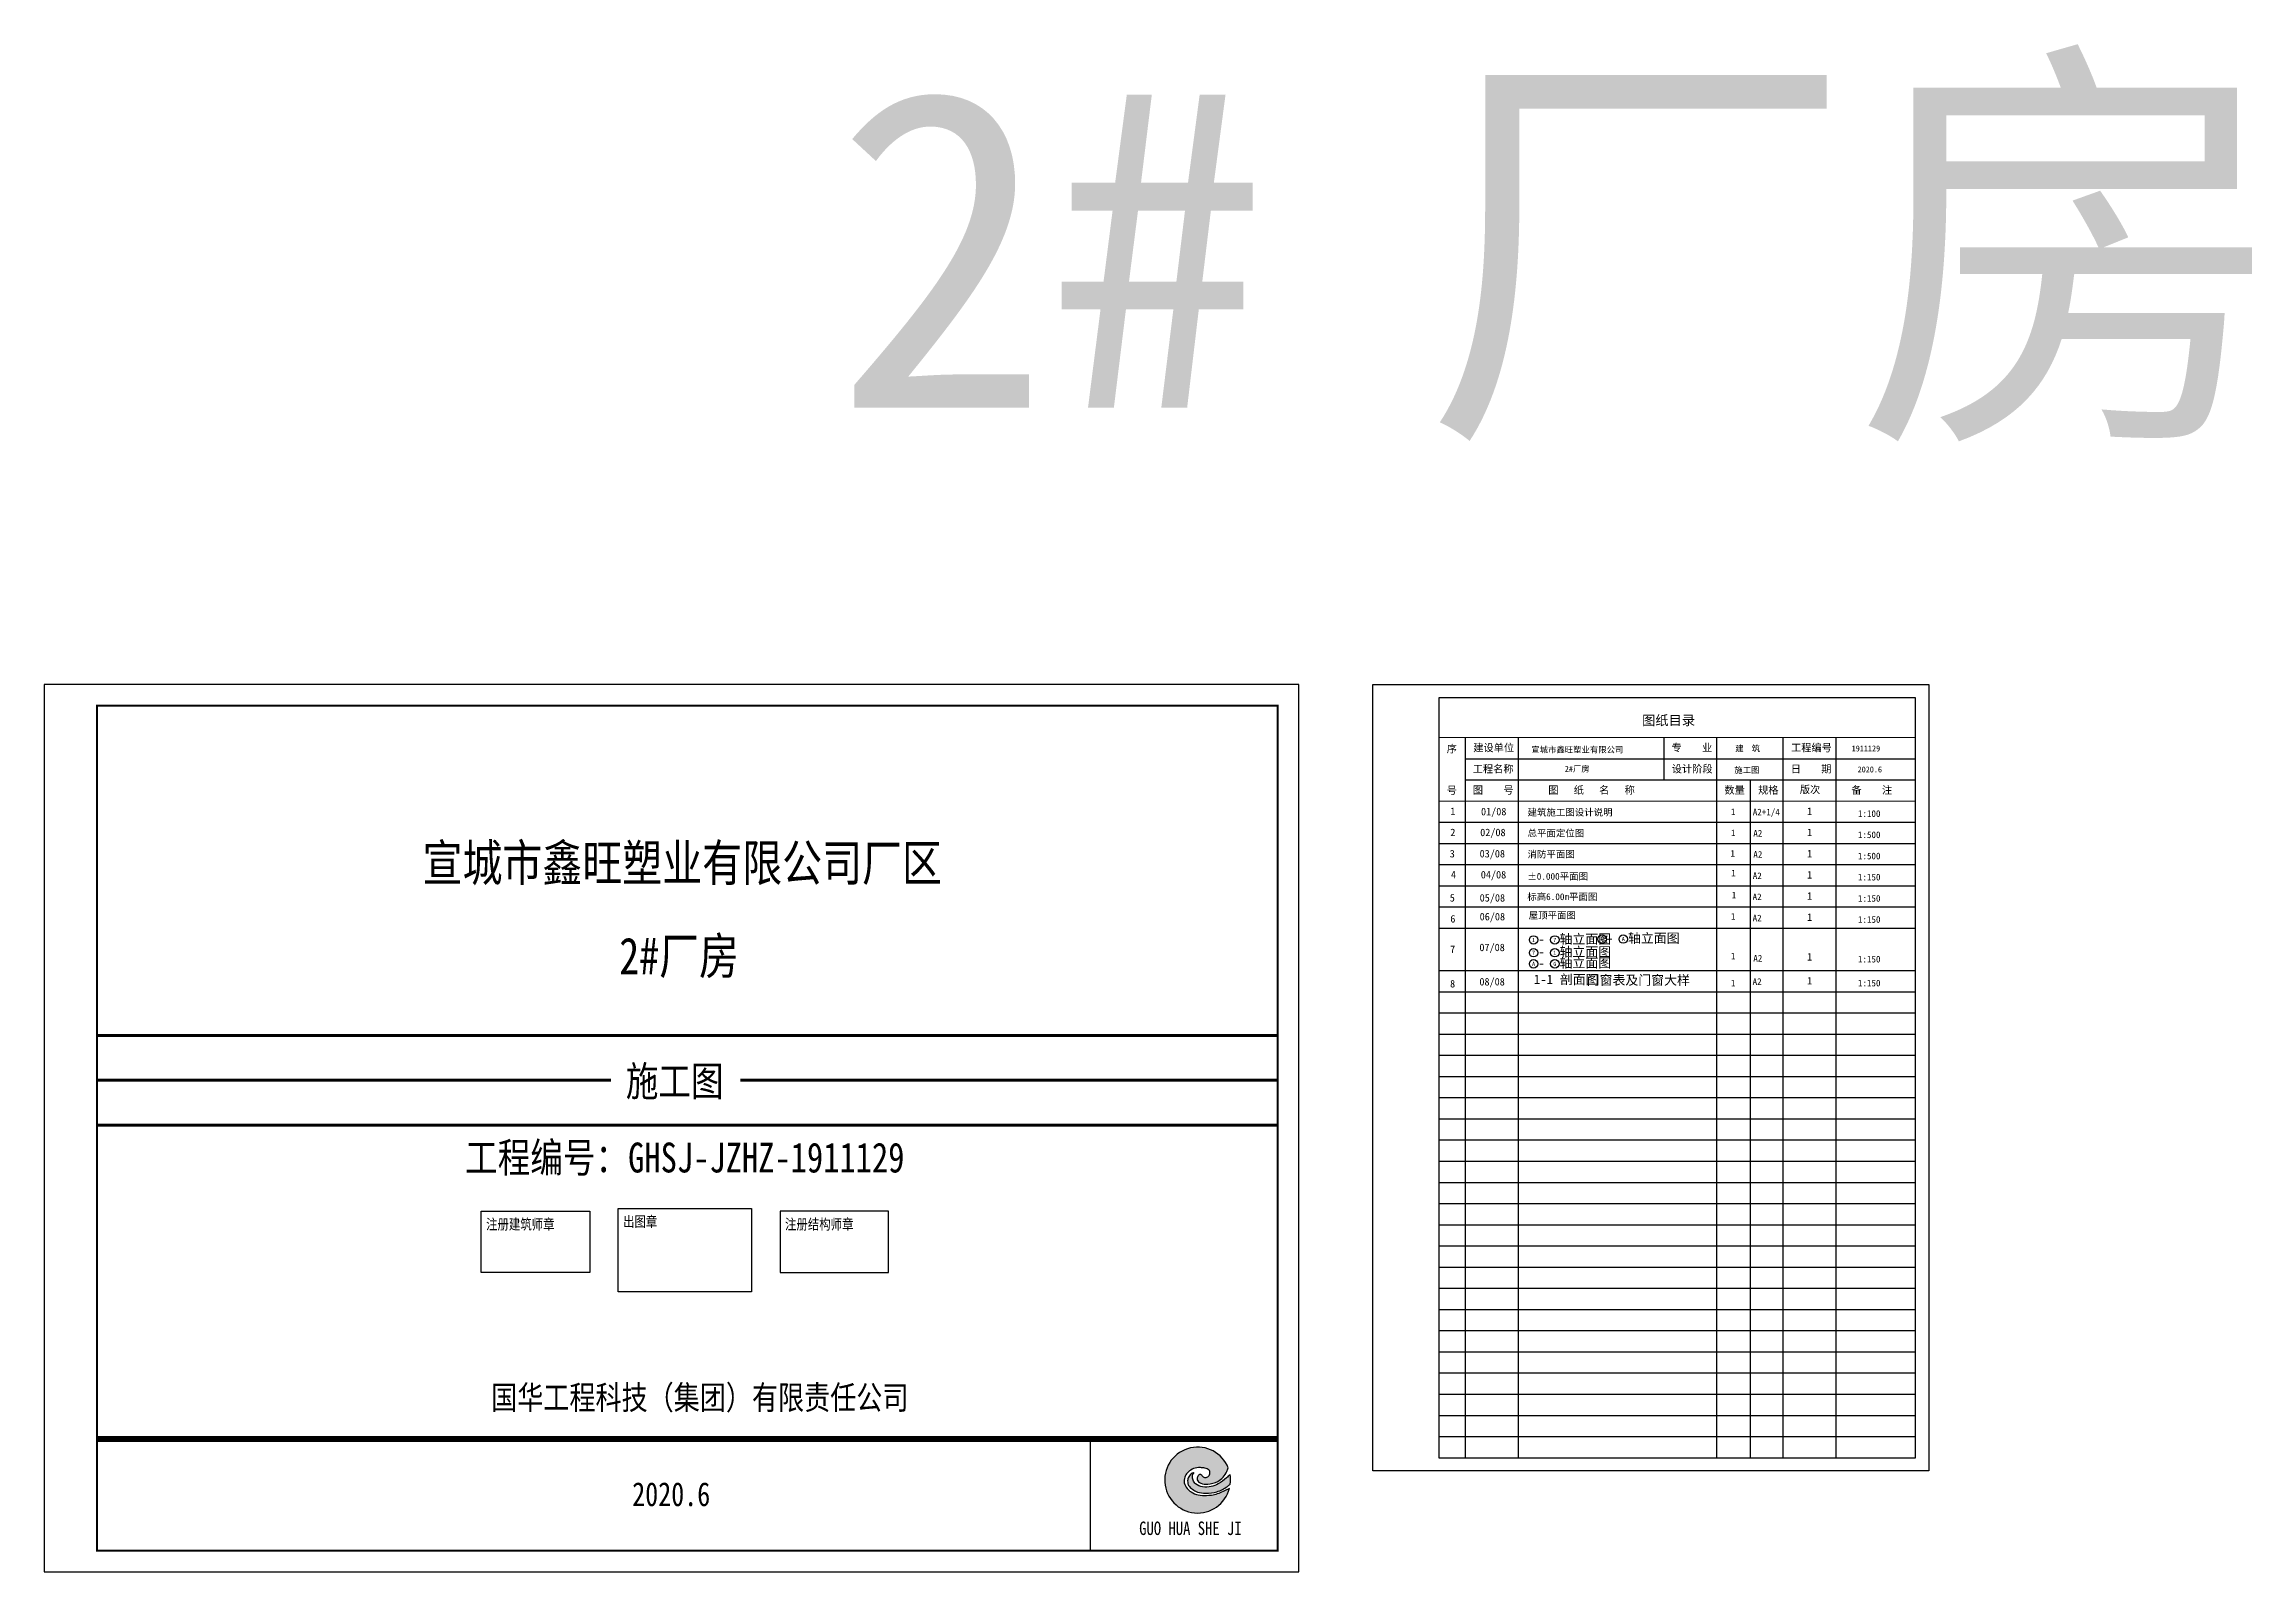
# Model space of a CAD drawing. Extents: x -21908402 to 2004492, y 83987 to 5079726.
# Drawn here: x 1811392 to 1915911, y 440987 to 513302 of the extents above; entities that cross this region are included whole.
import ezdxf
from ezdxf.enums import TextEntityAlignment as Align

# ---------------------------------------------------------------- set-up
doc = ezdxf.new("R2010")
doc.units = 0
doc.header["$LTSCALE"] = 1000
doc.layers.get('0').update_dxf_attribs({"linetype": 'CONTINUOUS'})
for name, color, linetype in [('PP-COM', 7, 'CONTINUOUS'), ('PUB_TEXT', 7, 'CONTINUOUS'), ('PUB_TITLE', 4, 'CONTINUOUS'), ('TEXT', 7, 'CONTINUOUS'), ('TITLE', 4, 'CONTINUOUS'), ('图签', 4, 'CONTINUOUS')]:
    doc.layers.add(name, color=color, linetype=linetype)
doc.styles.add('-宋体', font='', dxfattribs={"width": 0.9})
doc.styles.add('-黑体', font='simhei.ttf', dxfattribs={"width": 0.8})
doc.styles.add('_TCH_DYN', font='')
doc.styles.add('DIM_FONT', font='simplex.shx', dxfattribs={"width": 0.8})
doc.styles.add('HZ2', font='simhei.ttf')
doc.styles.add('STYLE1', font='simhei.ttf', dxfattribs={"width": 0.8})
doc.styles.add('宋体', font='')
doc.styles.get('-宋体').set_extended_font_data('NSimSun')
doc.styles.get('_TCH_DYN').set_extended_font_data('SimSun')
doc.styles.get('宋体').set_extended_font_data('SimSun')

msp = doc.modelspace()

# ---------------------------------------------------------------- texts
at = {"color": 7, "style": 'DIM_FONT', "width": 0.8, "flags": 9}
for tag, s in [('YSIZE', '1000'), ('XSIZE', '3000')]:
    msp.add_attdef(tag, (1881186.2, 479477.8), s, height=0.627, dxfattribs=at)
at = {"layer": 'PP-COM', "color": 4, "style": 'STYLE1', "width": 0.8}
msp.add_text('GUO HUA SHE JI', height=636.39, dxfattribs=at).set_placement((1863234.1, 442731.5))
at = {"layer": 'PUB_TEXT', "style": '_TCH_DYN'}
for s, p in [('厂房', (1876648, 496095.4)), ('2#', (1848790.8, 496095.4))]:
    msp.add_text(s, height=15000, dxfattribs=at).set_placement(p)
at = {"layer": 'PUB_TEXT', "color": 7}
for s, height, style, p in [('图纸目录', 459.87, 'HZ2', (1887042.7, 481065.4)), ('建设单位', 353.75, 'HZ2', (1879051.1, 479822.4)), ('宣城市鑫旺塑业有限公司', 282.998, 'HZ2', (1881798.8, 479765.2)), ('专    业', 353.75, 'HZ2', (1888435.6, 479822.4)), ('建  筑', 283, 'HZ2', (1891453.6, 479822.4)), ('工程编号', 353.75, 'HZ2', (1894095.8, 479822.4)), ('1911129', 283, 'HZ2', (1896964.5, 479822.4)), ('工程名称', 353.75, 'HZ2', (1879027.8, 478819.7)), ('2#厂房', 283, 'HZ2', (1883384.9, 478855.7)), ('设计阶段', 353.75, 'HZ2', (1888451.3, 478819.7)), ('施工图', 283, 'HZ2', (1891411.5, 478800.2)), ('日    期', 353.75, 'HZ2', (1894080.4, 478819.7)), ('图    号', 353.75, 'HZ2', (1879030.4, 477817.1)), ('图   纸   名   称', 353.748, 'HZ2', (1882601.4, 477817.1)), ('数量', 353.75, 'HZ2', (1890941.8, 477817.1)), ('规格', 353.75, 'HZ2', (1892534.5, 477817.1)), ('版次', 353.75, 'HZ2', (1894511.7, 477841.5)), ('备    注', 353.75, 'HZ2', (1896955.2, 477817.1)), ('1', 353.7, 'HZ2', (1877964, 476814.4)), ('01/08', 353.75, 'HZ2', (1879416.8, 476800)), ('建筑施工图设计说明', 319.26, 'HZ2', (1881621.4, 476778.9)), ('1', 313.3, '-宋体', (1891249.6, 476814.4)), ('A2+1/4', 313.34, '-宋体', (1892285.2, 476797.2)), ('1', 353.7, 'HZ2', (1894854.3, 476814.3)), ('1:100', 313.34, '-宋体', (1897263, 476722.7)), ('2', 353.7, 'HZ2', (1877964, 475811.7)), ('02/08', 353.75, 'HZ2', (1879378.5, 475811.7)), ('总平面定位图', 319.26, 'HZ2', (1881621.4, 475795.9)), ('1', 313.3, '-宋体', (1891249.6, 475811.7)), ('A2', 313.34, '-宋体', (1892308.5, 475791)), ('1', 353.7, 'HZ2', (1894854.3, 475811.7)), ('1:500', 313.34, '-宋体', (1897263, 475720)), ('3', 353.7, 'HZ2', (1877936.3, 474805.5)), ('03/08', 353.75, 'HZ2', (1879350.8, 474805.5)), ('消防平面图', 319.26, 'HZ2', (1881621.4, 474793.2)), ('1', 313.3, '-宋体', (1891229.3, 474842.1)), ('A2', 313.34, '-宋体', (1892308.5, 474788.3)), ('1', 353.7, 'HZ2', (1894854.3, 474809)), ('1:500', 313.34, '-宋体', (1897263, 474717.3)), ('4', 353.7, 'HZ2', (1877991.7, 473811.1)), ('04/08', 353.75, 'HZ2', (1879406.3, 473811.1)), ('%%P0.000平面图', 319.258, 'HZ2', (1881621.4, 473748.2)), ('1', 313.3, '-宋体', (1891262.3, 473909.1)), ('A2', 313.34, '-宋体', (1892282.5, 473780.9)), ('1', 353.7, 'HZ2', (1894854.3, 473806.3)), ('1:150', 313.34, '-宋体', (1897263, 473714.6)), ('5', 353.7, 'HZ2', (1877938.5, 472716.4)), ('05/08', 353.75, 'HZ2', (1879353, 472716.4)), ('标高6.00m平面图', 319.26, 'HZ2', (1881605.8, 472785)), ('1', 313.3, '-宋体', (1891287.5, 472861.8)), ('A2', 313.34, '-宋体', (1892275.6, 472783)), ('1', 353.7, 'HZ2', (1894854.3, 472803.6)), ('1:150', 313.34, '-宋体', (1897263, 472711.9)), ('6', 353.7, 'HZ2', (1877964, 471722.5)), ('06/08', 353.75, 'HZ2', (1879353, 471825.1)), ('1', 313.3, '-宋体', (1891249.6, 471855.4)), ('A2', 313.34, '-宋体', (1892275.6, 471780.3)), ('1', 353.7, 'HZ2', (1894854.3, 471800.9)), ('1:150', 313.34, '-宋体', (1897263, 471709.2)), ('7', 353.7, 'HZ2', (1877951.5, 470276.8)), ('07/08', 353.75, 'HZ2', (1879340.5, 470369.2)), ('-', 447.9, '_TCH_DYN', (1882130.3, 470719.5)), ('轴立面图', 447.89, '_TCH_DYN', (1883132.8, 470719.5)), ('轴立面图', 447.89, '_TCH_DYN', (1883132.8, 470116.5)), ('-', 447.9, '_TCH_DYN', (1885373.9, 470763.2)), ('轴立面图', 447.89, '_TCH_DYN', (1886376.4, 470763.2)), ('-', 447.9, '_TCH_DYN', (1882130.3, 470116.5)), ('-', 447.9, '_TCH_DYN', (1882130.3, 469586.4)), ('轴立面图', 447.89, '_TCH_DYN', (1883132.8, 469586.4)), ('剖面图', 447.89, '_TCH_DYN', (1883152.3, 468806.8)), ('1', 313.3, '-宋体', (1891249.6, 469978.2)), ('A2', 313.34, '-宋体', (1892308.8, 469875.5)), ('1', 353.7, 'HZ2', (1894854.3, 469923.7)), ('1:150', 313.34, '-宋体', (1897263, 469832.1)), ('8', 353.7, 'HZ2', (1877951.5, 468651.6)), ('08/08', 353.75, 'HZ2', (1879340.5, 468744)), ('1-1', 447.89, '_TCH_DYN', (1881915.3, 468806.8)), ('门窗表及门窗大样', 447.89, '_TCH_DYN', (1884420.1, 468774.4)), ('1', 313.3, '-宋体', (1891249.6, 468697.3)), ('A2', 313.34, '-宋体', (1892275.6, 468772.2)), ('1', 353.7, 'HZ2', (1894854.3, 468792.8)), ('1:150', 313.34, '-宋体', (1897263, 468701.2))]:
    msp.add_text(s, height=height, dxfattribs=dict(at, style=style)).set_placement(p)
at = {"layer": 'PUB_TEXT', "color": 7, "style": 'HZ2'}
for s, height, p in [('序', 353.7, (1878034, 479954)), ('2020.6', 283, (1897824.2, 478968.1)), ('号', 353.7, (1878034, 477980))]:
    msp.add_text(s, height=height, dxfattribs=at).set_placement(p, align=Align.MIDDLE)
at = {"layer": 'PUB_TEXT', "color": 7, "style": '_TCH_DYN'}
for s, height, width, p, p2 in [('7', 194.4, 1.372981, (1881834.5, 470198.5), (1881978.3, 470198.5)), ('1', 194.4, 1.824372, (1881834.5, 470801.4), (1881978.3, 470801.4)), ('7', 194.4, 1.372981, (1882836.9, 470801.4), (1882980.7, 470801.4)), ('1', 194.4, 1.824372, (1882836.9, 470198.5), (1882980.7, 470198.5)), ('G', 195.2, 1.134975, (1885078.6, 470844.8), (1885221.4, 470844.8)), ('A', 195.6, 1.081893, (1886081.3, 470844.6), (1886223.5, 470844.6)), ('A', 195.6, 1.081893, (1881835.3, 469667.8), (1881977.5, 469667.8)), ('G', 195.2, 1.134975, (1882837.4, 469668), (1882980.2, 469668))]:
    msp.add_text(s, height=height, dxfattribs=dict(at, width=width)).set_placement(p, p2, align=Align.FIT)
at = {"layer": 'PUB_TEXT', "color": 7, "insert": (1881674.7, 472222.2), "char_height": 319.26, "width": 6000, "attachment_point": 1, "style": 'HZ2'}
msp.add_mtext('屋顶平面图', dxfattribs=at)
at = {"layer": 'TEXT', "style": '-黑体', "width": 0.8}
for s, height, p in [('宣城市鑫旺塑业有限公司厂区', 1733.468, (1841600.8, 474586)), ('2#厂房', 1733.47, (1841453.9, 470177.7))]:
    msp.add_text(s, height=height, dxfattribs=at).set_placement(p, align=Align.MIDDLE)
at = {"layer": 'TEXT', "style": '宋体', "width": 0.8}
for s, height, p in [('施工图', 1414.2, (1838929.2, 463505.1)), ('工程编号：GHSJ-JZHZ-1911129', 1414.2, (1831322.2, 459891.9)), ('出图章', 494.97, (1838798.9, 457319.3)), ('注册建筑师章', 494.97, (1832312.5, 457193.6)), ('注册结构师章', 494.97, (1846465.9, 457193.6)), ('国华工程科技（集团）有限责任公司', 1131.36, (1832556.2, 448672.5)), ('2020.6', 1131.36, (1839231.3, 444098.8))]:
    msp.add_text(s, height=height, dxfattribs=at).set_placement(p)

# ---------------------------------------------------------------- blocks, each defined once
blk = doc.blocks.new('3')
at = {"layer": '图签'}
h = blk.add_hatch(color=256, dxfattribs=at)
edge = h.paths.add_edge_path()
edge.add_spline(control_points=[(1583, -871), (1558, -883), (1492, -915), (1382, -968), (1252, -1014), (1099, -1032), (933, -1037), (764, -984), (634, -889), (559, -759), (576, -625), (641, -515), (750, -440), (870, -400), (985, -416), (1082, -422), (1152, -490), (1147, -576), (1086, -630), (1001, -634), (965, -581), (938, -560), (930, -553)], knot_values=[0, 0, 0, 0, 63.887895, 169.604817, 280.476336, 380.511089, 525.343789, 661.29628, 778.663339, 891.78901, 986.689519, 1076.849819, 1177.14234, 1288.120268, 1358.394698, 1444.210632, 1504.595048, 1562.569299, 1621.929046, 1678.334447, 1732.260365, 1758.214456, 1758.214456, 1758.214456, 1758.214456], degree=3, periodic=0)
edge.add_spline(control_points=[(930, -553), (910, -567), (868, -597), (845, -698), (956, -777), (1122, -783), (1355, -733), (1502, -564), (1545, -444), (1555, -418)], knot_values=[0, 0, 0, 0, 53.925917, 119.065904, 202.108356, 321.989089, 501.688438, 732.546208, 796.512534, 796.512534, 796.512534, 796.512534], degree=3, periodic=0)
edge.add_arc((872, -688), 735, 21.5384, 345.5567)
edge = h.paths.add_edge_path(flags=17)
edge.add_spline(control_points=[(1596, -563), (1569, -589), (1487, -667), (1354, -775), (1168, -842), (989, -851), (837, -796), (761, -695), (756, -609), (759, -554), (795, -528), (781, -519), (758, -527), (713, -562), (651, -629), (646, -726), (667, -826), (761, -893), (881, -974), (1075, -986), (1310, -966), (1489, -866), (1579, -796), (1601, -779)], knot_values=[0, 0, 0, 0, 85.842589, 260.208147, 389.922213, 536.342718, 667.443352, 743.969945, 813.13614, 859.874504, 876.357114, 881.852622, 891.125467, 929.594025, 1016.468712, 1086.964256, 1146.831765, 1241.689023, 1338.678559, 1480.321397, 1675.457673, 1877.933485, 1940.18405, 1940.18405, 1940.18405, 1940.18405], degree=3, periodic=0)
edge.add_arc((872, -688), 735, 352.8544, 369.7328)
for start, end in [(21.5384, 345.5567), (352.8544, 9.7328)]:
    blk.add_arc((872, -688), 735, start, end, dxfattribs=at)
for points in [[(930, -553), (955, -574), (1007, -622), (1080, -622), (1138, -570), (1142, -495), (1088, -438), (979, -414), (888, -408), (749, -448), (644, -525), (585, -626), (573, -749), (640, -879), (761, -973), (930, -1026), (1118, -1028), (1247, -1010), (1383, -965), (1508, -907), (1583, -871)], [(930, -553), (878, -600), (862, -683), (941, -757), (1096, -776), (1322, -717), (1524, -495), (1555, -418)], [(1596, -563), (1514, -640), (1332, -774), (1173, -832), (983, -838), (827, -771), (769, -689), (757, -600), (777, -543), (789, -525), (783, -521), (771, -523), (729, -551), (660, -640), (650, -731), (670, -806), (759, -891), (868, -955), (1050, -980), (1302, -949), (1536, -828), (1601, -779)]]:
    blk.add_spline(points, degree=3, dxfattribs=at)

# ---------------------------------------------------------------- linework, layer by layer
at = {"color": 250}
for points in [[(1832082.9, 458064), (1837218.2, 458064), (1837218.2, 455157.5), (1832082.9, 455157.5)], [(1838569.3, 458189.6), (1844885.1, 458189.6), (1844885.1, 454247.9), (1838569.3, 454247.9)], [(1851371.5, 458064), (1846236.3, 458064), (1846236.3, 455157.5), (1851371.5, 455157.5)]]:
    msp.add_lwpolyline(points, close=True, dxfattribs=at)
at = {"layer": 'PUB_TEXT', "color": 7}
for centre in [(1881906.4, 470898.6), (1881906.4, 470295.7), (1882908.8, 470898.6), (1882908.8, 470295.7), (1885150, 470942.4), (1886152.4, 470942.4), (1881906.4, 469765.6), (1882908.8, 469765.6)]:
    msp.add_circle(centre, 201.5, dxfattribs=at)
at = {"layer": 'PUB_TITLE', "color": 4}
for p, q in [((1870791.5, 445762.4), (1870791.5, 482987.2)), ((1874292.7, 482987.2), (1900613.2, 482987.2)), ((1900613.2, 482987.2), (1900613.2, 445762.4)), ((1899986.6, 482360.5), (1877426.1, 482360.5)), ((1877426.1, 482360.5), (1877426.1, 446389.1)), ((1899986.6, 446389.1), (1899986.6, 482360.5)), ((1878679.5, 446389.1), (1878679.5, 480480.4)), ((1881186.2, 446389.1), (1881186.2, 480480.4)), ((1890586.4, 446389.1), (1890586.4, 480480.4)), ((1893719.8, 446389.1), (1893719.8, 480480.4)), ((1896226.5, 446389.1), (1896226.5, 480480.4)), ((1878679.5, 479477.8), (1899986.6, 479477.8)), ((1878679.5, 478475.1), (1899986.6, 478475.1)), ((1892153.1, 478475.1), (1892153.1, 446389.1)), ((1877426.1, 476469.7), (1899986.6, 476469.7)), ((1877426.1, 475467), (1899986.6, 475467)), ((1877426.1, 475467), (1899986.6, 475467)), ((1877426.1, 474464.3), (1899986.6, 474464.3)), ((1877426.1, 474464.3), (1899986.6, 474464.3)), ((1877426.1, 473461.6), (1899986.6, 473461.6)), ((1877426.1, 472459), (1899986.6, 472459)), ((1877426.1, 472459), (1899986.6, 472459)), ((1877426.1, 471456.3), (1899986.6, 471456.3)), ((1877426.1, 471456.3), (1899986.6, 471456.3)), ((1877426.1, 469450.9), (1899986.6, 469450.9)), ((1877426.1, 468448.2), (1899986.6, 468448.2)), ((1877426.1, 467445.5), (1899986.6, 467445.5)), ((1877426.1, 466442.8), (1899986.6, 466442.8)), ((1877426.1, 465440.1), (1899986.6, 465440.1)), ((1877426.1, 464437.5), (1899986.6, 464437.5)), ((1877426.1, 463434.8), (1899986.6, 463434.8)), ((1877426.1, 462432.1), (1899986.6, 462432.1)), ((1877426.1, 461429.4), (1899986.6, 461429.4)), ((1877426.1, 460426.7), (1899986.6, 460426.7)), ((1877426.1, 459424), (1899986.6, 459424)), ((1877426.1, 458421.3), (1899986.6, 458421.3)), ((1877426.1, 457418.6), (1899986.6, 457418.6)), ((1877426.1, 456416), (1899986.6, 456416)), ((1877426.1, 455413.3), (1899986.6, 455413.3)), ((1877426.1, 454410.6), (1899986.6, 454410.6)), ((1877426.1, 453407.9), (1899986.6, 453407.9)), ((1877426.1, 452405.2), (1899986.6, 452405.2)), ((1877426.1, 451402.5), (1899986.6, 451402.5)), ((1877426.1, 450399.8), (1899986.6, 450399.8)), ((1877426.1, 449397.1), (1899986.6, 449397.1)), ((1877426.1, 448394.5), (1899986.6, 448394.5)), ((1877426.1, 447391.8), (1899986.6, 447391.8)), ((1877426.1, 446389.1), (1899986.6, 446389.1)), ((1900613.2, 445762.4), (1874292.7, 445762.4))]:
    msp.add_line(p, q, dxfattribs=at)
at = {"layer": 'PUB_TITLE', "color": 7}
msp.add_line((1888079.6, 480480.4), (1888079.6, 478475.1), dxfattribs=at)
at = {"layer": 'PUB_TITLE'}
msp.add_lwpolyline([(1811391.5, 440987.2), (1870791.5, 440987.2), (1870791.5, 482987.2), (1811391.5, 482987.2)], close=True, dxfattribs=at)
at = {"layer": 'PUB_TITLE', "color": 4}
msp.add_lwpolyline([(1874292.7, 482987.2), (1900613.2, 482987.2), (1900613.2, 445762.4), (1874292.7, 445762.4)], close=True, dxfattribs=at)
at = {"layer": 'PUB_TITLE', "const_width": 100}
msp.add_lwpolyline([(1813891.5, 441987.2), (1869791.5, 441987.2), (1869791.5, 481987.2), (1813891.5, 481987.2)], close=True, dxfattribs=at)
at = {"layer": 'PUB_TITLE', "color": 4, "const_width": 50.1}
for points in [[(1877426.1, 480480.4), (1899986.6, 480480.4)], [(1877426.1, 477472.4), (1899986.6, 477472.4)]]:
    msp.add_lwpolyline(points, dxfattribs=at)
at = {"layer": 'TITLE'}
msp.add_line((1860928.9, 441987.2), (1860928.9, 447272.3), dxfattribs=at)
for points, const_width in [([(1813891.5, 466380.3), (1869791.5, 466380.3)], 141.4), ([(1813891.5, 464259), (1838233.5, 464259)], 141.4), ([(1844347.9, 464259), (1869791.5, 464259)], 141.4), ([(1813891.5, 462137.7), (1869791.5, 462137.7)], 141.4), ([(1813891.5, 447272.3), (1869791.5, 447272.3)], 282.8)]:
    msp.add_lwpolyline(points, dxfattribs=dict(at, const_width=const_width))

# ---------------------------------------------------------------- block references
at = {"xscale": 2.121299999649636, "yscale": 2.121299999649636, "zscale": 2.121299999670731}
msp.add_blockref('3', (1864151.8, 446790), dxfattribs=at)

msp.set_redraw_order([(e.dxf.handle, doc.entitydb.next_handle()) for e in msp.query("TEXT MTEXT ATTDEF DIMENSION ARC_DIMENSION")])  # texts and dimensions are drawn at this point

doc.saveas('drawing.dxf')
